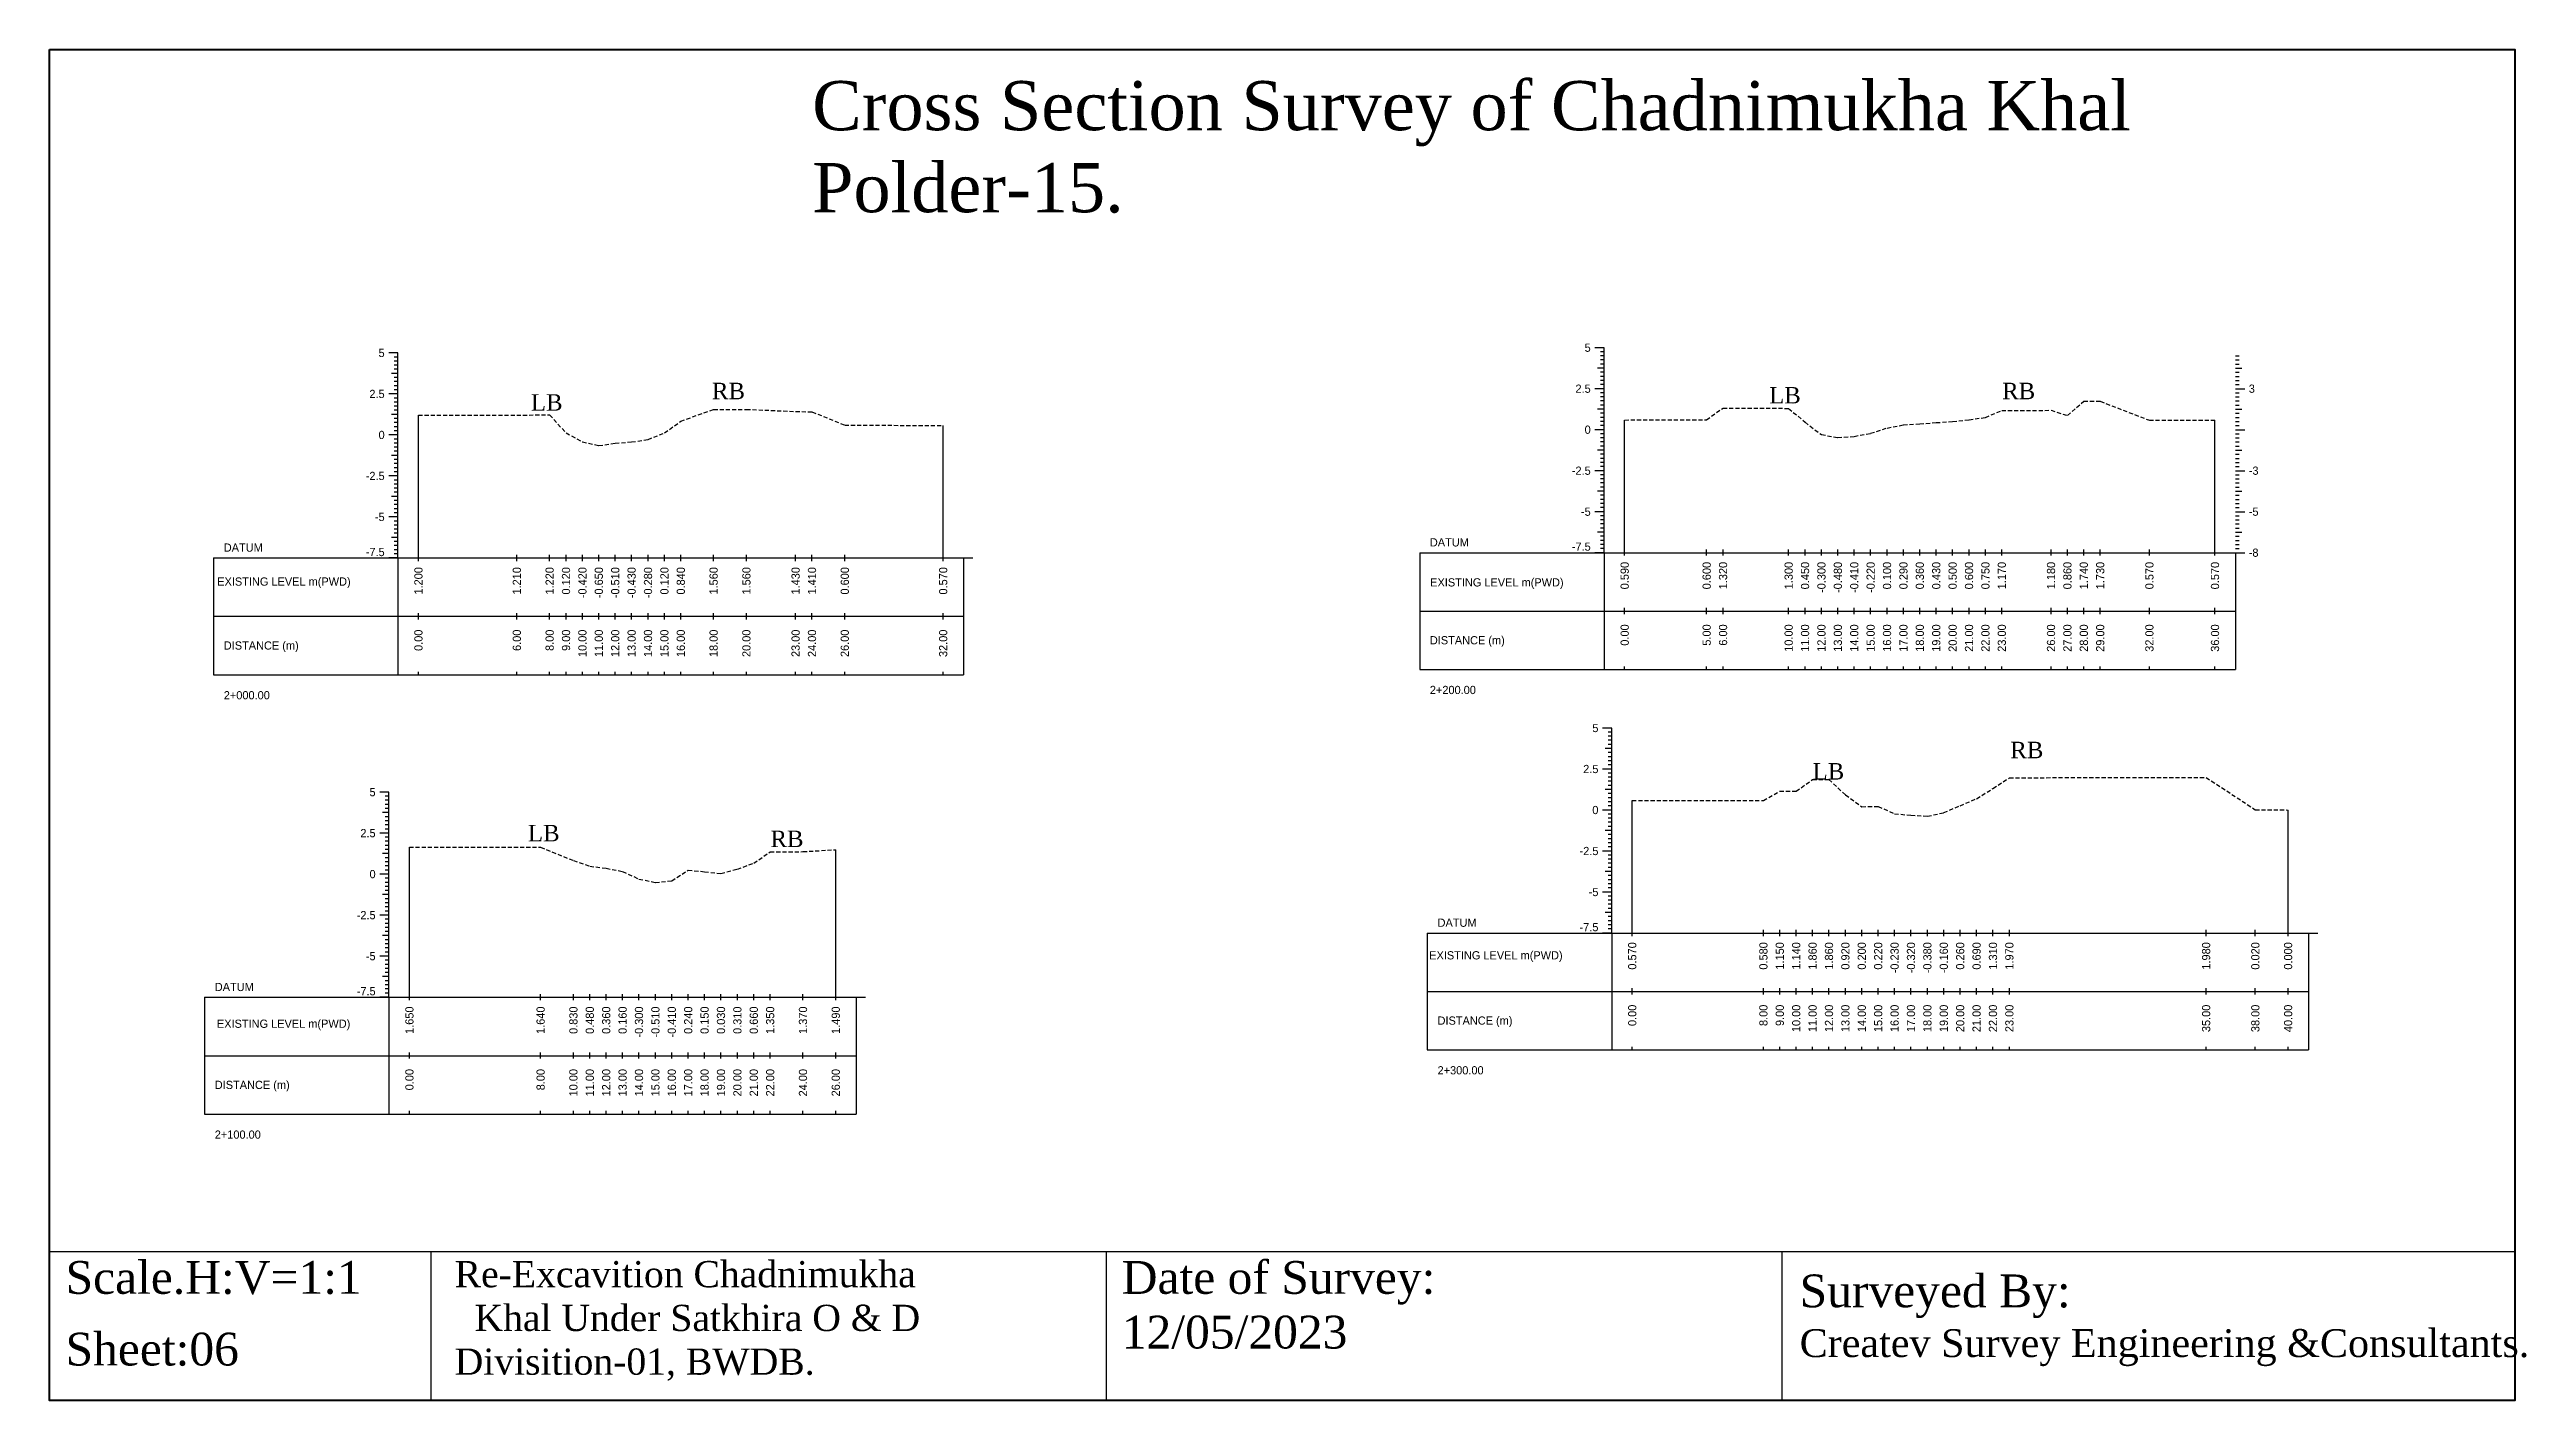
# Model space of a CAD drawing. Header units: inches. Extents: x 3247 to 4722, y -1199 to -293.
# Drawn here: x 4050.5 to 4201.6, y -934.9 to -852.6 of the extents above; entities that cross this region are included whole.
import ezdxf
from ezdxf.enums import TextEntityAlignment as Align

# ---------------------------------------------------------------- set-up
doc = ezdxf.new("R2010")
doc.units = ezdxf.units.IN
doc.header["$MEASUREMENT"] = 0
doc.linetypes.add('HIDDEN', pattern=[0.375, 0.25, -0.125])
doc.layers.add('CS_Drawing', color=7, linetype='Continuous')
doc.layers.add('GL', color=3, linetype='HIDDEN')
doc.styles.add('romans', font='romans.shx')

msp = doc.modelspace()

# ---------------------------------------------------------------- texts
at = {"attachment_point": 1, "style": 'romans'}
for s, insert, char_height, width in [('{\\fTimes New Roman|b0|i0|c0|p18;Cross Section Survey of Chadnimukha Khal Polder-15.}', (4097.04, -854.47), 3, 81.7511), ('{\\fTimes New Roman|b0|i0|c0|p18;RB}', (4090.93, -872.87), 1, 685.1065), ('{\\fTimes New Roman|b0|i0|c0|p18;RB}', (4169.61, -872.87), 1, 685.1065), ('{\\fTimes New Roman|b0|i0|c0|p18;LB}', (4079.89, -873.57), 1, 685.1065), ('{\\fTimes New Roman|b0|i0|c0|p18;LB}', (4155.4, -873.13), 1, 685.1065), ('{\\fTimes New Roman|b0|i0|c0|p18;RB}', (4170.11, -894.76), 1, 685.1065), ('{\\fTimes New Roman|b0|i0|c0|p18;LB}', (4158.05, -896.06), 1, 685.1065), ('{\\fTimes New Roman|b0|i0|c0|p18;LB}', (4079.71, -899.83), 1, 685.1065), ('{\\fTimes New Roman|b0|i0|c0|p18;RB}', (4094.5, -900.18), 1, 685.1065), ('{\\fTimes New Roman|b0|i0|c0|p18;Scale.H:V=1:1}', (4051.51, -926.42), 2, 22.2708), ('{\\fTimes New Roman|b0|i0|c0|p18;Re-Excavition Chadnimukha\\P  Khal Under Satkhira O & D    Divisition-01, BWDB.}', (4075.24, -926.42), 1.6, 38.8405), ('{\\fTimes New Roman|b0|i0|c0|p18;Date of Survey: 12/05/2023}', (4115.92, -926.42), 2, 22.2708), ('{\\fTimes New Roman|b0|i0|c0|p18;Surveyed By:                                     \\H0.85x;Createv Survey Engineering &Consultants.}', (4157.26, -927.24), 2, 45.2193), ('{\\fTimes New Roman|b0|i0|c0|p18;Sheet:06}', (4051.51, -930.79), 2, 38.8405)]:
    msp.add_mtext(s, dxfattribs=dict(at, insert=insert, char_height=char_height, width=width))
at = {"layer": 'CS_Drawing'}
for s, p in [('5', (4070.97, -871.05)), ('5', (4144.52, -870.73)), ('2.5', (4144.52, -873.23)), ('2.5', (4070.97, -873.55)), ('0', (4070.97, -876.05)), ('0', (4144.52, -875.73)), ('-2.5', (4070.97, -878.55)), ('-2.5', (4144.52, -878.23)), ('-5', (4144.52, -880.73)), ('-5', (4070.97, -881.05)), ('5', (4144.99, -893.92)), ('2.5', (4144.99, -896.42)), ('5', (4070.42, -897.83)), ('0', (4144.99, -898.92)), ('2.5', (4070.42, -900.33)), ('-2.5', (4144.99, -901.42)), ('0', (4070.42, -902.83)), ('-5', (4144.99, -903.92)), ('-2.5', (4070.42, -905.33)), ('-5', (4070.42, -907.83))]:
    msp.add_text(s, height=0.5, dxfattribs=at).set_placement(p, align=Align.MIDDLE_RIGHT)
for s, p in [('3', (4184.65, -873.23)), ('-3', (4184.65, -878.23)), ('-5', (4184.65, -880.73)), ('DATUM', (4061.16, -882.92)), ('DATUM', (4134.71, -882.6)), ('-8', (4184.65, -883.23)), ('-8', (4184.65, -883.23)), ('EXISTING LEVEL m(PWD)', (4060.76, -884.99)), ('EXISTING LEVEL m(PWD)', (4134.73, -885.04)), ('DISTANCE (m)', (4061.16, -888.89)), ('DISTANCE (m)', (4134.71, -888.57)), ('2+000.00', (4061.16, -891.92)), ('2+200.00', (4134.71, -891.6)), ('DATUM', (4135.18, -905.79)), ('EXISTING LEVEL m(PWD)', (4134.67, -907.78)), ('DATUM', (4060.61, -909.71)), ('EXISTING LEVEL m(PWD)', (4060.74, -911.95)), ('DISTANCE (m)', (4135.18, -911.76)), ('2+300.00', (4135.18, -914.79)), ('DISTANCE (m)', (4060.61, -915.68)), ('2+100.00', (4060.61, -918.71))]:
    msp.add_text(s, height=0.5, dxfattribs=at).set_placement(p, align=Align.MIDDLE_LEFT)
for p in [(4070.97, -883.44), (4144.52, -883.11), (4144.99, -906.31), (4070.42, -910.22)]:
    msp.add_text('-7.5', height=0.5, dxfattribs=at).set_placement(p, align=Align.RIGHT)
for s, p in [('1.200', (4073.03, -884.11)), ('1.210', (4079.03, -884.11)), ('1.220', (4081.03, -884.11)), ('0.120', (4082.03, -884.11)), ('-0.420', (4083.03, -884.11)), ('-0.650', (4084.03, -884.11)), ('-0.510', (4085.03, -884.11)), ('-0.430', (4086.03, -884.11)), ('-0.280', (4087.03, -884.11)), ('0.120', (4088.03, -884.11)), ('0.840', (4089.03, -884.11)), ('1.560', (4091.03, -884.11)), ('1.560', (4093.03, -884.11)), ('1.430', (4096.03, -884.11)), ('1.410', (4097.03, -884.11)), ('0.600', (4099.03, -884.11)), ('0.570', (4105.03, -884.11)), ('0.590', (4146.59, -883.79)), ('0.600', (4151.59, -883.79)), ('1.320', (4152.59, -883.79)), ('1.300', (4156.59, -883.79)), ('0.450', (4157.59, -883.79)), ('-0.300', (4158.59, -883.79)), ('-0.480', (4159.59, -883.79)), ('-0.410', (4160.59, -883.79)), ('-0.220', (4161.59, -883.79)), ('0.100', (4162.59, -883.79)), ('0.290', (4163.59, -883.79)), ('0.360', (4164.59, -883.79)), ('0.430', (4165.59, -883.79)), ('0.500', (4166.59, -883.79)), ('0.600', (4167.59, -883.79)), ('0.750', (4168.59, -883.79)), ('1.170', (4169.59, -883.79)), ('1.180', (4172.59, -883.79)), ('0.860', (4173.59, -883.79)), ('1.740', (4174.59, -883.79)), ('1.730', (4175.59, -883.79)), ('0.570', (4178.59, -883.79)), ('0.570', (4182.59, -883.79)), ('0.00', (4073.03, -887.92)), ('6.00', (4079.03, -887.92)), ('8.00', (4081.03, -887.92)), ('9.00', (4082.03, -887.92)), ('10.00', (4083.03, -887.92)), ('11.00', (4084.03, -887.92)), ('12.00', (4085.03, -887.92)), ('13.00', (4086.03, -887.92)), ('14.00', (4087.03, -887.92)), ('15.00', (4088.03, -887.92)), ('16.00', (4089.03, -887.92)), ('18.00', (4091.03, -887.92)), ('20.00', (4093.03, -887.92)), ('23.00', (4096.03, -887.92)), ('24.00', (4097.03, -887.92)), ('26.00', (4099.03, -887.92)), ('32.00', (4105.03, -887.92)), ('0.00', (4146.59, -887.6)), ('5.00', (4151.59, -887.6)), ('6.00', (4152.59, -887.6)), ('10.00', (4156.59, -887.6)), ('11.00', (4157.59, -887.6)), ('12.00', (4158.59, -887.6)), ('13.00', (4159.59, -887.6)), ('14.00', (4160.59, -887.6)), ('15.00', (4161.59, -887.6)), ('16.00', (4162.59, -887.6)), ('17.00', (4163.59, -887.6)), ('18.00', (4164.59, -887.6)), ('19.00', (4165.59, -887.6)), ('20.00', (4166.59, -887.6)), ('21.00', (4167.59, -887.6)), ('22.00', (4168.59, -887.6)), ('23.00', (4169.59, -887.6)), ('26.00', (4172.59, -887.6)), ('27.00', (4173.59, -887.6)), ('28.00', (4174.59, -887.6)), ('29.00', (4175.59, -887.6)), ('32.00', (4178.59, -887.6)), ('36.00', (4182.59, -887.6)), ('0.570', (4147.05, -906.98)), ('0.580', (4155.05, -906.98)), ('1.150', (4156.05, -906.98)), ('1.140', (4157.05, -906.98)), ('1.860', (4158.05, -906.98)), ('1.860', (4159.05, -906.98)), ('0.920', (4160.05, -906.98)), ('0.200', (4161.05, -906.98)), ('0.220', (4162.05, -906.98)), ('-0.230', (4163.05, -906.98)), ('-0.320', (4164.05, -906.98)), ('-0.380', (4165.05, -906.98)), ('-0.160', (4166.05, -906.98)), ('0.260', (4167.05, -906.98)), ('0.690', (4168.05, -906.98)), ('1.310', (4169.05, -906.98)), ('1.970', (4170.05, -906.98)), ('1.980', (4182.05, -906.98)), ('0.020', (4185.05, -906.98)), ('0.000', (4187.05, -906.98)), ('0.00', (4147.05, -910.79)), ('8.00', (4155.05, -910.79)), ('9.00', (4156.05, -910.79)), ('10.00', (4157.05, -910.79)), ('11.00', (4158.05, -910.79)), ('12.00', (4159.05, -910.79)), ('13.00', (4160.05, -910.79)), ('14.00', (4161.05, -910.79)), ('15.00', (4162.05, -910.79)), ('16.00', (4163.05, -910.79)), ('17.00', (4164.05, -910.79)), ('18.00', (4165.05, -910.79)), ('19.00', (4166.05, -910.79)), ('20.00', (4167.05, -910.79)), ('21.00', (4168.05, -910.79)), ('22.00', (4169.05, -910.79)), ('23.00', (4170.05, -910.79)), ('35.00', (4182.05, -910.79)), ('38.00', (4185.05, -910.79)), ('40.00', (4187.05, -910.79)), ('1.650', (4072.48, -910.9)), ('1.640', (4080.48, -910.9)), ('0.830', (4082.48, -910.9)), ('0.480', (4083.48, -910.9)), ('0.360', (4084.48, -910.9)), ('0.160', (4085.48, -910.9)), ('-0.300', (4086.48, -910.9)), ('-0.510', (4087.48, -910.9)), ('-0.410', (4088.48, -910.9)), ('0.240', (4089.48, -910.9)), ('0.150', (4090.48, -910.9)), ('0.030', (4091.48, -910.9)), ('0.310', (4092.48, -910.9)), ('0.660', (4093.48, -910.9)), ('1.350', (4094.48, -910.9)), ('1.370', (4096.48, -910.9)), ('1.490', (4098.48, -910.9)), ('0.00', (4072.48, -914.71)), ('8.00', (4080.48, -914.71)), ('10.00', (4082.48, -914.71)), ('11.00', (4083.48, -914.71)), ('12.00', (4084.48, -914.71)), ('13.00', (4085.48, -914.71)), ('14.00', (4086.48, -914.71)), ('15.00', (4087.48, -914.71)), ('16.00', (4088.48, -914.71)), ('17.00', (4089.48, -914.71)), ('18.00', (4090.48, -914.71)), ('19.00', (4091.48, -914.71)), ('20.00', (4092.48, -914.71)), ('21.00', (4093.48, -914.71)), ('22.00', (4094.48, -914.71)), ('24.00', (4096.48, -914.71)), ('26.00', (4098.48, -914.71))]:
    msp.add_text(s, height=0.5, rotation=90, dxfattribs=at).set_placement(p, align=Align.MIDDLE_RIGHT)

# ---------------------------------------------------------------- linework, layer by layer
at = {"color": 4, "lineweight": 40}
msp.add_lwpolyline([(4050.53, -852.55), (4200.87, -852.55), (4200.87, -934.92), (4050.53, -934.92)], close=True, dxfattribs=at)
for points in [[(4200.87, -852.55), (4200.87, -934.92)], [(4050.53, -925.84), (4200.87, -925.84)], [(4050.53, -925.84), (4050.53, -934.92)], [(4073.78, -925.84), (4073.78, -934.92)], [(4114.98, -925.84), (4114.98, -934.92)], [(4156.18, -925.84), (4156.18, -934.92)]]:
    msp.add_lwpolyline(points)
at = {"layer": 'CS_Drawing'}
for p, q in [((4071.78, -871.05), (4071.22, -871.05)), ((4071.78, -871.05), (4071.39, -871.05)), ((4071.78, -871.05), (4071.56, -871.05)), ((4071.78, -871.3), (4071.56, -871.3)), ((4071.78, -871.55), (4071.56, -871.55)), ((4071.78, -883.55), (4071.78, -871.05)), ((4145.34, -870.73), (4144.77, -870.73)), ((4145.34, -870.73), (4144.94, -870.73)), ((4145.34, -870.73), (4145.11, -870.73)), ((4145.34, -870.98), (4145.11, -870.98)), ((4145.34, -871.23), (4145.11, -871.23)), ((4145.34, -871.48), (4145.11, -871.48)), ((4145.34, -883.23), (4145.34, -870.73)), ((4183.84, -871.23), (4184.06, -871.23)), ((4183.84, -871.48), (4184.06, -871.48)), ((4071.78, -872.3), (4071.39, -872.3)), ((4071.78, -871.8), (4071.56, -871.8)), ((4071.78, -872.05), (4071.56, -872.05)), ((4071.78, -872.3), (4071.56, -872.3)), ((4071.78, -872.55), (4071.56, -872.55)), ((4071.78, -872.8), (4071.56, -872.8)), ((4071.78, -873.05), (4071.56, -873.05)), ((4145.34, -871.98), (4144.94, -871.98)), ((4145.34, -871.73), (4145.11, -871.73)), ((4145.34, -871.98), (4145.11, -871.98)), ((4145.34, -872.23), (4145.11, -872.23)), ((4145.34, -872.48), (4145.11, -872.48)), ((4145.34, -872.73), (4145.11, -872.73)), ((4145.34, -872.98), (4145.11, -872.98)), ((4183.84, -871.73), (4184.06, -871.73)), ((4183.84, -871.98), (4184.23, -871.98)), ((4183.84, -871.98), (4184.06, -871.98)), ((4183.84, -872.23), (4184.06, -872.23)), ((4183.84, -872.48), (4184.06, -872.48)), ((4183.84, -872.73), (4184.06, -872.73)), ((4183.84, -872.98), (4184.06, -872.98)), ((4071.78, -873.55), (4071.22, -873.55)), ((4071.78, -873.55), (4071.39, -873.55)), ((4071.78, -873.3), (4071.56, -873.3)), ((4071.78, -873.55), (4071.56, -873.55)), ((4071.78, -873.8), (4071.56, -873.8)), ((4071.78, -874.05), (4071.56, -874.05)), ((4071.78, -874.3), (4071.56, -874.3)), ((4071.78, -874.55), (4071.56, -874.55)), ((4145.34, -873.23), (4144.77, -873.23)), ((4145.34, -873.23), (4144.94, -873.23)), ((4145.34, -874.48), (4144.94, -874.48)), ((4145.34, -873.23), (4145.11, -873.23)), ((4145.34, -873.48), (4145.11, -873.48)), ((4145.34, -873.73), (4145.11, -873.73)), ((4145.34, -873.98), (4145.11, -873.98)), ((4145.34, -874.23), (4145.11, -874.23)), ((4145.34, -874.48), (4145.11, -874.48)), ((4183.84, -873.23), (4184.4, -873.23)), ((4183.84, -873.23), (4184.23, -873.23)), ((4183.84, -873.23), (4184.06, -873.23)), ((4183.84, -873.48), (4184.06, -873.48)), ((4183.84, -873.73), (4184.06, -873.73)), ((4183.84, -873.98), (4184.06, -873.98)), ((4183.84, -874.23), (4184.06, -874.23)), ((4183.84, -874.48), (4184.23, -874.48)), ((4183.84, -874.48), (4184.06, -874.48)), ((4071.78, -876.05), (4071.22, -876.05)), ((4071.78, -874.8), (4071.39, -874.8)), ((4071.78, -876.05), (4071.39, -876.05)), ((4071.78, -874.8), (4071.56, -874.8)), ((4071.78, -875.05), (4071.56, -875.05)), ((4071.78, -875.3), (4071.56, -875.3)), ((4071.78, -875.55), (4071.56, -875.55)), ((4071.78, -875.8), (4071.56, -875.8)), ((4071.78, -876.05), (4071.56, -876.05)), ((4073.03, -883.55), (4073.03, -874.85)), ((4105.03, -883.55), (4105.03, -875.48)), ((4145.34, -875.73), (4144.77, -875.73)), ((4145.34, -875.73), (4144.94, -875.73)), ((4145.34, -874.73), (4145.11, -874.73)), ((4145.34, -874.98), (4145.11, -874.98)), ((4145.34, -875.23), (4145.11, -875.23)), ((4145.34, -875.48), (4145.11, -875.48)), ((4145.34, -875.73), (4145.11, -875.73)), ((4145.34, -875.98), (4145.11, -875.98)), ((4146.59, -883.23), (4146.59, -875.14)), ((4182.59, -883.23), (4182.59, -875.16)), ((4183.84, -874.73), (4184.06, -874.73)), ((4183.84, -874.98), (4184.06, -874.98)), ((4183.84, -875.23), (4184.06, -875.23)), ((4183.84, -875.48), (4184.06, -875.48)), ((4183.84, -875.73), (4184.4, -875.73)), ((4183.84, -875.73), (4184.23, -875.73)), ((4183.84, -875.73), (4184.06, -875.73)), ((4183.84, -875.98), (4184.06, -875.98)), ((4071.78, -877.3), (4071.39, -877.3)), ((4071.78, -876.3), (4071.56, -876.3)), ((4071.78, -876.55), (4071.56, -876.55)), ((4071.78, -876.8), (4071.56, -876.8)), ((4071.78, -877.05), (4071.56, -877.05)), ((4071.78, -877.3), (4071.56, -877.3)), ((4071.78, -877.55), (4071.56, -877.55)), ((4145.34, -876.98), (4144.94, -876.98)), ((4145.34, -876.23), (4145.11, -876.23)), ((4145.34, -876.48), (4145.11, -876.48)), ((4145.34, -876.73), (4145.11, -876.73)), ((4145.34, -876.98), (4145.11, -876.98)), ((4145.34, -877.23), (4145.11, -877.23)), ((4145.34, -877.48), (4145.11, -877.48)), ((4183.84, -876.23), (4184.06, -876.23)), ((4183.84, -876.48), (4184.06, -876.48)), ((4183.84, -876.73), (4184.06, -876.73)), ((4183.84, -876.98), (4184.23, -876.98)), ((4183.84, -876.98), (4184.06, -876.98)), ((4183.84, -877.23), (4184.06, -877.23)), ((4183.84, -877.48), (4184.06, -877.48)), ((4071.78, -878.55), (4071.22, -878.55)), ((4071.78, -878.55), (4071.39, -878.55)), ((4071.78, -877.8), (4071.56, -877.8)), ((4071.78, -878.05), (4071.56, -878.05)), ((4071.78, -878.3), (4071.56, -878.3)), ((4071.78, -878.55), (4071.56, -878.55)), ((4071.78, -878.8), (4071.56, -878.8)), ((4071.78, -879.05), (4071.56, -879.05)), ((4145.34, -878.23), (4144.77, -878.23)), ((4145.34, -878.23), (4144.94, -878.23)), ((4145.34, -877.73), (4145.11, -877.73)), ((4145.34, -877.98), (4145.11, -877.98)), ((4145.34, -878.23), (4145.11, -878.23)), ((4145.34, -878.48), (4145.11, -878.48)), ((4145.34, -878.73), (4145.11, -878.73)), ((4145.34, -878.98), (4145.11, -878.98)), ((4183.84, -877.73), (4184.06, -877.73)), ((4183.84, -877.98), (4184.06, -877.98)), ((4183.84, -878.23), (4184.4, -878.23)), ((4183.84, -878.23), (4184.23, -878.23)), ((4183.84, -878.23), (4184.06, -878.23)), ((4183.84, -878.48), (4184.06, -878.48)), ((4183.84, -878.73), (4184.06, -878.73)), ((4183.84, -878.98), (4184.06, -878.98)), ((4071.78, -879.8), (4071.39, -879.8)), ((4071.78, -879.3), (4071.56, -879.3)), ((4071.78, -879.55), (4071.56, -879.55)), ((4071.78, -879.8), (4071.56, -879.8)), ((4071.78, -880.05), (4071.56, -880.05)), ((4071.78, -880.3), (4071.56, -880.3)), ((4071.78, -880.55), (4071.56, -880.55)), ((4145.34, -879.48), (4144.94, -879.48)), ((4145.34, -879.23), (4145.11, -879.23)), ((4145.34, -879.48), (4145.11, -879.48)), ((4145.34, -879.73), (4145.11, -879.73)), ((4145.34, -879.98), (4145.11, -879.98)), ((4145.34, -880.23), (4145.11, -880.23)), ((4145.34, -880.48), (4145.11, -880.48)), ((4183.84, -879.23), (4184.06, -879.23)), ((4183.84, -879.48), (4184.23, -879.48)), ((4183.84, -879.48), (4184.06, -879.48)), ((4183.84, -879.73), (4184.06, -879.73)), ((4183.84, -879.98), (4184.06, -879.98)), ((4183.84, -880.23), (4184.06, -880.23)), ((4183.84, -880.48), (4184.06, -880.48)), ((4071.78, -881.05), (4071.22, -881.05)), ((4071.78, -881.05), (4071.39, -881.05)), ((4071.78, -880.8), (4071.56, -880.8)), ((4071.78, -881.05), (4071.56, -881.05)), ((4071.78, -881.3), (4071.56, -881.3)), ((4071.78, -881.55), (4071.56, -881.55)), ((4071.78, -881.8), (4071.56, -881.8)), ((4071.78, -882.05), (4071.56, -882.05)), ((4145.34, -880.73), (4144.77, -880.73)), ((4145.34, -880.73), (4144.94, -880.73)), ((4145.34, -881.98), (4144.94, -881.98)), ((4145.34, -880.73), (4145.11, -880.73)), ((4145.34, -880.98), (4145.11, -880.98)), ((4145.34, -881.23), (4145.11, -881.23)), ((4145.34, -881.48), (4145.11, -881.48)), ((4145.34, -881.73), (4145.11, -881.73)), ((4145.34, -881.98), (4145.11, -881.98)), ((4183.84, -880.73), (4184.4, -880.73)), ((4183.84, -880.73), (4184.23, -880.73)), ((4183.84, -880.73), (4184.06, -880.73)), ((4183.84, -880.98), (4184.06, -880.98)), ((4183.84, -881.23), (4184.06, -881.23)), ((4183.84, -881.48), (4184.06, -881.48)), ((4183.84, -881.73), (4184.06, -881.73)), ((4183.84, -881.98), (4184.23, -881.98)), ((4183.84, -881.98), (4184.06, -881.98)), ((4060.53, -883.55), (4071.78, -883.55)), ((4060.53, -883.55), (4060.53, -890.67)), ((4071.78, -883.55), (4071.22, -883.55)), ((4071.78, -882.3), (4071.39, -882.3)), ((4071.78, -883.55), (4071.39, -883.55)), ((4071.78, -882.3), (4071.56, -882.3)), ((4071.78, -882.55), (4071.56, -882.55)), ((4071.78, -882.8), (4071.56, -882.8)), ((4071.78, -883.05), (4071.56, -883.05)), ((4071.78, -883.3), (4071.56, -883.3)), ((4071.78, -883.55), (4071.56, -883.55)), ((4071.78, -883.55), (4106.28, -883.55)), ((4071.78, -883.55), (4071.78, -890.67)), ((4073.03, -883.74), (4073.03, -883.36)), ((4079.03, -883.74), (4079.03, -883.36)), ((4081.03, -883.74), (4081.03, -883.36)), ((4082.03, -883.74), (4082.03, -883.36)), ((4083.03, -883.74), (4083.03, -883.36)), ((4084.03, -883.74), (4084.03, -883.36)), ((4085.03, -883.74), (4085.03, -883.36)), ((4086.03, -883.74), (4086.03, -883.36)), ((4087.03, -883.74), (4087.03, -883.36)), ((4088.03, -883.74), (4088.03, -883.36)), ((4089.03, -883.74), (4089.03, -883.36)), ((4091.03, -883.74), (4091.03, -883.36)), ((4093.03, -883.74), (4093.03, -883.36)), ((4096.03, -883.74), (4096.03, -883.36)), ((4097.03, -883.74), (4097.03, -883.36)), ((4099.03, -883.74), (4099.03, -883.36)), ((4105.03, -883.74), (4105.03, -883.36)), ((4106.28, -883.55), (4106.84, -883.55)), ((4106.28, -883.55), (4106.67, -883.55)), ((4106.28, -883.55), (4106.51, -883.55)), ((4106.28, -883.55), (4106.28, -890.67)), ((4134.09, -883.23), (4145.34, -883.23)), ((4134.09, -883.23), (4134.09, -890.35)), ((4145.34, -883.23), (4144.77, -883.23)), ((4145.34, -883.23), (4144.94, -883.23)), ((4145.34, -882.23), (4145.11, -882.23)), ((4145.34, -882.48), (4145.11, -882.48)), ((4145.34, -882.73), (4145.11, -882.73)), ((4145.34, -882.98), (4145.11, -882.98)), ((4145.34, -883.23), (4145.11, -883.23)), ((4145.34, -883.23), (4183.84, -883.23)), ((4145.34, -883.23), (4145.34, -890.35)), ((4146.59, -883.41), (4146.59, -883.04)), ((4151.59, -883.41), (4151.59, -883.04)), ((4152.59, -883.41), (4152.59, -883.04)), ((4156.59, -883.41), (4156.59, -883.04)), ((4157.59, -883.41), (4157.59, -883.04)), ((4158.59, -883.41), (4158.59, -883.04)), ((4159.59, -883.41), (4159.59, -883.04)), ((4160.59, -883.41), (4160.59, -883.04)), ((4161.59, -883.41), (4161.59, -883.04)), ((4162.59, -883.41), (4162.59, -883.04)), ((4163.59, -883.41), (4163.59, -883.04)), ((4164.59, -883.41), (4164.59, -883.04)), ((4165.59, -883.41), (4165.59, -883.04)), ((4166.59, -883.41), (4166.59, -883.04)), ((4167.59, -883.41), (4167.59, -883.04)), ((4168.59, -883.41), (4168.59, -883.04)), ((4169.59, -883.41), (4169.59, -883.04)), ((4172.59, -883.41), (4172.59, -883.04)), ((4173.59, -883.41), (4173.59, -883.04)), ((4174.59, -883.41), (4174.59, -883.04)), ((4175.59, -883.41), (4175.59, -883.04)), ((4178.59, -883.41), (4178.59, -883.04)), ((4182.59, -883.41), (4182.59, -883.04)), ((4183.84, -882.23), (4184.06, -882.23)), ((4183.84, -882.48), (4184.06, -882.48)), ((4183.84, -882.73), (4184.06, -882.73)), ((4183.84, -882.98), (4184.06, -882.98)), ((4183.84, -883.23), (4184.4, -883.23)), ((4183.84, -883.23), (4184.23, -883.23)), ((4183.84, -883.23), (4184.06, -883.23)), ((4183.84, -883.23), (4183.84, -890.35)), ((4146.59, -886.98), (4146.59, -886.6)), ((4151.59, -886.98), (4151.59, -886.6)), ((4152.59, -886.98), (4152.59, -886.6)), ((4156.59, -886.98), (4156.59, -886.6)), ((4157.59, -886.98), (4157.59, -886.6)), ((4158.59, -886.98), (4158.59, -886.6)), ((4159.59, -886.98), (4159.59, -886.6)), ((4160.59, -886.98), (4160.59, -886.6)), ((4161.59, -886.98), (4161.59, -886.6)), ((4162.59, -886.98), (4162.59, -886.6)), ((4163.59, -886.98), (4163.59, -886.6)), ((4164.59, -886.98), (4164.59, -886.6)), ((4165.59, -886.98), (4165.59, -886.6)), ((4166.59, -886.98), (4166.59, -886.6)), ((4167.59, -886.98), (4167.59, -886.6)), ((4168.59, -886.98), (4168.59, -886.6)), ((4169.59, -886.98), (4169.59, -886.6)), ((4172.59, -886.98), (4172.59, -886.6)), ((4173.59, -886.98), (4173.59, -886.6)), ((4174.59, -886.98), (4174.59, -886.6)), ((4175.59, -886.98), (4175.59, -886.6)), ((4178.59, -886.98), (4178.59, -886.6)), ((4182.59, -886.98), (4182.59, -886.6)), ((4060.53, -887.11), (4071.78, -887.11)), ((4071.78, -887.11), (4106.28, -887.11)), ((4071.78, -887.11), (4106.28, -887.11)), ((4073.03, -887.3), (4073.03, -886.92)), ((4079.03, -887.3), (4079.03, -886.92)), ((4081.03, -887.3), (4081.03, -886.92)), ((4082.03, -887.3), (4082.03, -886.92)), ((4083.03, -887.3), (4083.03, -886.92)), ((4084.03, -887.3), (4084.03, -886.92)), ((4085.03, -887.3), (4085.03, -886.92)), ((4086.03, -887.3), (4086.03, -886.92)), ((4087.03, -887.3), (4087.03, -886.92)), ((4088.03, -887.3), (4088.03, -886.92)), ((4089.03, -887.3), (4089.03, -886.92)), ((4091.03, -887.3), (4091.03, -886.92)), ((4093.03, -887.3), (4093.03, -886.92)), ((4096.03, -887.3), (4096.03, -886.92)), ((4097.03, -887.3), (4097.03, -886.92)), ((4099.03, -887.3), (4099.03, -886.92)), ((4105.03, -887.3), (4105.03, -886.92)), ((4134.09, -886.79), (4145.34, -886.79)), ((4145.34, -886.79), (4183.84, -886.79)), ((4145.34, -886.79), (4183.84, -886.79)), ((4060.53, -890.67), (4071.78, -890.67)), ((4071.78, -890.67), (4106.28, -890.67)), ((4073.03, -890.67), (4073.03, -890.49)), ((4079.03, -890.67), (4079.03, -890.49)), ((4081.03, -890.67), (4081.03, -890.49)), ((4082.03, -890.67), (4082.03, -890.49)), ((4083.03, -890.67), (4083.03, -890.49)), ((4084.03, -890.67), (4084.03, -890.49)), ((4085.03, -890.67), (4085.03, -890.49)), ((4086.03, -890.67), (4086.03, -890.49)), ((4087.03, -890.67), (4087.03, -890.49)), ((4088.03, -890.67), (4088.03, -890.49)), ((4089.03, -890.67), (4089.03, -890.49)), ((4091.03, -890.67), (4091.03, -890.49)), ((4093.03, -890.67), (4093.03, -890.49)), ((4096.03, -890.67), (4096.03, -890.49)), ((4097.03, -890.67), (4097.03, -890.49)), ((4099.03, -890.67), (4099.03, -890.49)), ((4105.03, -890.67), (4105.03, -890.49)), ((4134.09, -890.35), (4145.34, -890.35)), ((4145.34, -890.35), (4183.84, -890.35)), ((4146.59, -890.35), (4146.59, -890.16)), ((4151.59, -890.35), (4151.59, -890.16)), ((4152.59, -890.35), (4152.59, -890.16)), ((4156.59, -890.35), (4156.59, -890.16)), ((4157.59, -890.35), (4157.59, -890.16)), ((4158.59, -890.35), (4158.59, -890.16)), ((4159.59, -890.35), (4159.59, -890.16)), ((4160.59, -890.35), (4160.59, -890.16)), ((4161.59, -890.35), (4161.59, -890.16)), ((4162.59, -890.35), (4162.59, -890.16)), ((4163.59, -890.35), (4163.59, -890.16)), ((4164.59, -890.35), (4164.59, -890.16)), ((4165.59, -890.35), (4165.59, -890.16)), ((4166.59, -890.35), (4166.59, -890.16)), ((4167.59, -890.35), (4167.59, -890.16)), ((4168.59, -890.35), (4168.59, -890.16)), ((4169.59, -890.35), (4169.59, -890.16)), ((4172.59, -890.35), (4172.59, -890.16)), ((4173.59, -890.35), (4173.59, -890.16)), ((4174.59, -890.35), (4174.59, -890.16)), ((4175.59, -890.35), (4175.59, -890.16)), ((4178.59, -890.35), (4178.59, -890.16)), ((4182.59, -890.35), (4182.59, -890.16)), ((4145.8, -893.92), (4145.24, -893.92)), ((4145.8, -893.92), (4145.41, -893.92)), ((4145.8, -893.92), (4145.58, -893.92)), ((4145.8, -894.17), (4145.58, -894.17)), ((4145.8, -906.42), (4145.8, -893.92)), ((4145.8, -895.17), (4145.41, -895.17)), ((4145.8, -894.42), (4145.58, -894.42)), ((4145.8, -894.67), (4145.58, -894.67)), ((4145.8, -894.92), (4145.58, -894.92)), ((4145.8, -895.17), (4145.58, -895.17)), ((4145.8, -895.42), (4145.58, -895.42)), ((4145.8, -895.67), (4145.58, -895.67)), ((4145.8, -896.42), (4145.24, -896.42)), ((4145.8, -896.42), (4145.41, -896.42)), ((4145.8, -895.92), (4145.58, -895.92)), ((4145.8, -896.17), (4145.58, -896.17)), ((4145.8, -896.42), (4145.58, -896.42)), ((4145.8, -896.67), (4145.58, -896.67)), ((4145.8, -896.92), (4145.58, -896.92)), ((4145.8, -897.17), (4145.58, -897.17)), ((4071.23, -897.83), (4070.67, -897.83)), ((4071.23, -897.83), (4070.84, -897.83)), ((4071.23, -897.83), (4071.01, -897.83)), ((4071.23, -898.08), (4071.01, -898.08)), ((4071.23, -898.33), (4071.01, -898.33)), ((4071.23, -898.58), (4071.01, -898.58)), ((4071.23, -910.33), (4071.23, -897.83)), ((4145.8, -897.67), (4145.41, -897.67)), ((4145.8, -897.42), (4145.58, -897.42)), ((4145.8, -897.67), (4145.58, -897.67)), ((4145.8, -897.92), (4145.58, -897.92)), ((4145.8, -898.17), (4145.58, -898.17)), ((4145.8, -898.42), (4145.58, -898.42)), ((4145.8, -898.67), (4145.58, -898.67)), ((4147.05, -906.42), (4147.05, -898.35)), ((4071.23, -899.08), (4070.84, -899.08)), ((4071.23, -898.83), (4071.01, -898.83)), ((4071.23, -899.08), (4071.01, -899.08)), ((4071.23, -899.33), (4071.01, -899.33)), ((4071.23, -899.58), (4071.01, -899.58)), ((4071.23, -899.83), (4071.01, -899.83)), ((4071.23, -900.08), (4071.01, -900.08)), ((4145.8, -898.92), (4145.24, -898.92)), ((4145.8, -898.92), (4145.41, -898.92)), ((4145.8, -900.17), (4145.41, -900.17)), ((4145.8, -898.92), (4145.58, -898.92)), ((4145.8, -899.17), (4145.58, -899.17)), ((4145.8, -899.42), (4145.58, -899.42)), ((4145.8, -899.67), (4145.58, -899.67)), ((4145.8, -899.92), (4145.58, -899.92)), ((4145.8, -900.17), (4145.58, -900.17)), ((4187.05, -906.42), (4187.05, -898.92)), ((4071.23, -900.33), (4070.67, -900.33)), ((4071.23, -900.33), (4070.84, -900.33)), ((4071.23, -901.58), (4070.84, -901.58)), ((4071.23, -900.33), (4071.01, -900.33)), ((4071.23, -900.58), (4071.01, -900.58)), ((4071.23, -900.83), (4071.01, -900.83)), ((4071.23, -901.08), (4071.01, -901.08)), ((4071.23, -901.33), (4071.01, -901.33)), ((4071.23, -901.58), (4071.01, -901.58)), ((4072.48, -910.33), (4072.48, -901.18)), ((4098.48, -910.33), (4098.48, -901.34)), ((4145.8, -901.42), (4145.24, -901.42)), ((4145.8, -901.42), (4145.41, -901.42)), ((4145.8, -900.42), (4145.58, -900.42)), ((4145.8, -900.67), (4145.58, -900.67)), ((4145.8, -900.92), (4145.58, -900.92)), ((4145.8, -901.17), (4145.58, -901.17)), ((4145.8, -901.42), (4145.58, -901.42)), ((4145.8, -901.67), (4145.58, -901.67)), ((4071.23, -902.83), (4070.67, -902.83)), ((4071.23, -902.83), (4070.84, -902.83)), ((4071.23, -901.83), (4071.01, -901.83)), ((4071.23, -902.08), (4071.01, -902.08)), ((4071.23, -902.33), (4071.01, -902.33)), ((4071.23, -902.58), (4071.01, -902.58)), ((4071.23, -902.83), (4071.01, -902.83)), ((4071.23, -903.08), (4071.01, -903.08)), ((4145.8, -902.67), (4145.41, -902.67)), ((4145.8, -901.92), (4145.58, -901.92)), ((4145.8, -902.17), (4145.58, -902.17)), ((4145.8, -902.42), (4145.58, -902.42)), ((4145.8, -902.67), (4145.58, -902.67)), ((4145.8, -902.92), (4145.58, -902.92)), ((4145.8, -903.17), (4145.58, -903.17)), ((4071.23, -904.08), (4070.84, -904.08)), ((4071.23, -903.33), (4071.01, -903.33)), ((4071.23, -903.58), (4071.01, -903.58)), ((4071.23, -903.83), (4071.01, -903.83)), ((4071.23, -904.08), (4071.01, -904.08)), ((4071.23, -904.33), (4071.01, -904.33)), ((4071.23, -904.58), (4071.01, -904.58)), ((4145.8, -903.92), (4145.24, -903.92)), ((4145.8, -903.92), (4145.41, -903.92)), ((4145.8, -903.42), (4145.58, -903.42)), ((4145.8, -903.67), (4145.58, -903.67)), ((4145.8, -903.92), (4145.58, -903.92)), ((4145.8, -904.17), (4145.58, -904.17)), ((4145.8, -904.42), (4145.58, -904.42)), ((4145.8, -904.67), (4145.58, -904.67)), ((4071.23, -905.33), (4070.67, -905.33)), ((4071.23, -905.33), (4070.84, -905.33)), ((4071.23, -904.83), (4071.01, -904.83)), ((4071.23, -905.08), (4071.01, -905.08)), ((4071.23, -905.33), (4071.01, -905.33)), ((4071.23, -905.58), (4071.01, -905.58)), ((4071.23, -905.83), (4071.01, -905.83)), ((4071.23, -906.08), (4071.01, -906.08)), ((4145.8, -905.17), (4145.41, -905.17)), ((4145.8, -904.92), (4145.58, -904.92)), ((4145.8, -905.17), (4145.58, -905.17)), ((4145.8, -905.42), (4145.58, -905.42)), ((4145.8, -905.67), (4145.58, -905.67)), ((4145.8, -905.92), (4145.58, -905.92)), ((4145.8, -906.17), (4145.58, -906.17)), ((4147.05, -906.61), (4147.05, -906.23)), ((4155.05, -906.61), (4155.05, -906.23)), ((4156.05, -906.61), (4156.05, -906.23)), ((4157.05, -906.61), (4157.05, -906.23)), ((4158.05, -906.61), (4158.05, -906.23)), ((4159.05, -906.61), (4159.05, -906.23)), ((4160.05, -906.61), (4160.05, -906.23)), ((4161.05, -906.61), (4161.05, -906.23)), ((4162.05, -906.61), (4162.05, -906.23)), ((4163.05, -906.61), (4163.05, -906.23)), ((4164.05, -906.61), (4164.05, -906.23)), ((4165.05, -906.61), (4165.05, -906.23)), ((4166.05, -906.61), (4166.05, -906.23)), ((4167.05, -906.61), (4167.05, -906.23)), ((4168.05, -906.61), (4168.05, -906.23)), ((4169.05, -906.61), (4169.05, -906.23)), ((4170.05, -906.61), (4170.05, -906.23)), ((4182.05, -906.61), (4182.05, -906.23)), ((4185.05, -906.61), (4185.05, -906.23)), ((4187.05, -906.61), (4187.05, -906.23)), ((4071.23, -906.58), (4070.84, -906.58)), ((4071.23, -906.33), (4071.01, -906.33)), ((4071.23, -906.58), (4071.01, -906.58)), ((4071.23, -906.83), (4071.01, -906.83)), ((4071.23, -907.08), (4071.01, -907.08)), ((4071.23, -907.33), (4071.01, -907.33)), ((4071.23, -907.58), (4071.01, -907.58)), ((4134.55, -906.42), (4145.8, -906.42)), ((4134.55, -906.42), (4134.55, -913.54)), ((4145.8, -906.42), (4145.24, -906.42)), ((4145.8, -906.42), (4145.41, -906.42)), ((4145.8, -906.42), (4145.58, -906.42)), ((4145.8, -906.42), (4188.3, -906.42)), ((4145.8, -906.42), (4145.8, -913.54)), ((4188.3, -906.42), (4188.87, -906.42)), ((4188.3, -906.42), (4188.7, -906.42)), ((4188.3, -906.42), (4188.53, -906.42)), ((4188.3, -906.42), (4188.3, -913.54)), ((4071.23, -907.83), (4070.67, -907.83)), ((4071.23, -907.83), (4070.84, -907.83)), ((4071.23, -909.08), (4070.84, -909.08)), ((4071.23, -907.83), (4071.01, -907.83)), ((4071.23, -908.08), (4071.01, -908.08)), ((4071.23, -908.33), (4071.01, -908.33)), ((4071.23, -908.58), (4071.01, -908.58)), ((4071.23, -908.83), (4071.01, -908.83)), ((4071.23, -909.08), (4071.01, -909.08)), ((4059.98, -910.33), (4071.23, -910.33)), ((4059.98, -910.33), (4059.98, -917.46)), ((4071.23, -910.33), (4070.67, -910.33)), ((4071.23, -910.33), (4070.84, -910.33)), ((4071.23, -909.33), (4071.01, -909.33)), ((4071.23, -909.58), (4071.01, -909.58)), ((4071.23, -909.83), (4071.01, -909.83)), ((4071.23, -910.08), (4071.01, -910.08)), ((4071.23, -910.33), (4071.01, -910.33)), ((4071.23, -910.33), (4099.73, -910.33)), ((4071.23, -910.33), (4071.23, -917.46)), ((4072.48, -910.52), (4072.48, -910.15)), ((4080.48, -910.52), (4080.48, -910.15)), ((4082.48, -910.52), (4082.48, -910.15)), ((4083.48, -910.52), (4083.48, -910.15)), ((4084.48, -910.52), (4084.48, -910.15)), ((4085.48, -910.52), (4085.48, -910.15)), ((4086.48, -910.52), (4086.48, -910.15)), ((4087.48, -910.52), (4087.48, -910.15)), ((4088.48, -910.52), (4088.48, -910.15)), ((4089.48, -910.52), (4089.48, -910.15)), ((4090.48, -910.52), (4090.48, -910.15)), ((4091.48, -910.52), (4091.48, -910.15)), ((4092.48, -910.52), (4092.48, -910.15)), ((4093.48, -910.52), (4093.48, -910.15)), ((4094.48, -910.52), (4094.48, -910.15)), ((4096.48, -910.52), (4096.48, -910.15)), ((4098.48, -910.52), (4098.48, -910.15)), ((4099.73, -910.33), (4100.3, -910.33)), ((4099.73, -910.33), (4100.13, -910.33)), ((4099.73, -910.33), (4099.96, -910.33)), ((4099.73, -910.33), (4099.73, -917.46)), ((4134.55, -909.98), (4145.8, -909.98)), ((4145.8, -909.98), (4188.3, -909.98)), ((4145.8, -909.98), (4188.3, -909.98)), ((4147.05, -910.17), (4147.05, -909.79)), ((4155.05, -910.17), (4155.05, -909.79)), ((4156.05, -910.17), (4156.05, -909.79)), ((4157.05, -910.17), (4157.05, -909.79)), ((4158.05, -910.17), (4158.05, -909.79)), ((4159.05, -910.17), (4159.05, -909.79)), ((4160.05, -910.17), (4160.05, -909.79)), ((4161.05, -910.17), (4161.05, -909.79)), ((4162.05, -910.17), (4162.05, -909.79)), ((4163.05, -910.17), (4163.05, -909.79)), ((4164.05, -910.17), (4164.05, -909.79)), ((4165.05, -910.17), (4165.05, -909.79)), ((4166.05, -910.17), (4166.05, -909.79)), ((4167.05, -910.17), (4167.05, -909.79)), ((4168.05, -910.17), (4168.05, -909.79)), ((4169.05, -910.17), (4169.05, -909.79)), ((4170.05, -910.17), (4170.05, -909.79)), ((4182.05, -910.17), (4182.05, -909.79)), ((4185.05, -910.17), (4185.05, -909.79)), ((4187.05, -910.17), (4187.05, -909.79)), ((4072.48, -914.08), (4072.48, -913.71)), ((4080.48, -914.08), (4080.48, -913.71)), ((4082.48, -914.08), (4082.48, -913.71)), ((4083.48, -914.08), (4083.48, -913.71)), ((4084.48, -914.08), (4084.48, -913.71)), ((4085.48, -914.08), (4085.48, -913.71)), ((4086.48, -914.08), (4086.48, -913.71)), ((4087.48, -914.08), (4087.48, -913.71)), ((4088.48, -914.08), (4088.48, -913.71)), ((4089.48, -914.08), (4089.48, -913.71)), ((4090.48, -914.08), (4090.48, -913.71)), ((4091.48, -914.08), (4091.48, -913.71)), ((4092.48, -914.08), (4092.48, -913.71)), ((4093.48, -914.08), (4093.48, -913.71)), ((4094.48, -914.08), (4094.48, -913.71)), ((4096.48, -914.08), (4096.48, -913.71)), ((4098.48, -914.08), (4098.48, -913.71)), ((4134.55, -913.54), (4145.8, -913.54)), ((4145.8, -913.54), (4188.3, -913.54)), ((4147.05, -913.54), (4147.05, -913.36)), ((4155.05, -913.54), (4155.05, -913.36)), ((4156.05, -913.54), (4156.05, -913.36)), ((4157.05, -913.54), (4157.05, -913.36)), ((4158.05, -913.54), (4158.05, -913.36)), ((4159.05, -913.54), (4159.05, -913.36)), ((4160.05, -913.54), (4160.05, -913.36)), ((4161.05, -913.54), (4161.05, -913.36)), ((4162.05, -913.54), (4162.05, -913.36)), ((4163.05, -913.54), (4163.05, -913.36)), ((4164.05, -913.54), (4164.05, -913.36)), ((4165.05, -913.54), (4165.05, -913.36)), ((4166.05, -913.54), (4166.05, -913.36)), ((4167.05, -913.54), (4167.05, -913.36)), ((4168.05, -913.54), (4168.05, -913.36)), ((4169.05, -913.54), (4169.05, -913.36)), ((4170.05, -913.54), (4170.05, -913.36)), ((4182.05, -913.54), (4182.05, -913.36)), ((4185.05, -913.54), (4185.05, -913.36)), ((4187.05, -913.54), (4187.05, -913.36)), ((4059.98, -913.9), (4071.23, -913.9)), ((4071.23, -913.9), (4099.73, -913.9)), ((4071.23, -913.9), (4099.73, -913.9)), ((4059.98, -917.46), (4071.23, -917.46)), ((4071.23, -917.46), (4099.73, -917.46)), ((4072.48, -917.46), (4072.48, -917.27)), ((4080.48, -917.46), (4080.48, -917.27)), ((4082.48, -917.46), (4082.48, -917.27)), ((4083.48, -917.46), (4083.48, -917.27)), ((4084.48, -917.46), (4084.48, -917.27)), ((4085.48, -917.46), (4085.48, -917.27)), ((4086.48, -917.46), (4086.48, -917.27)), ((4087.48, -917.46), (4087.48, -917.27)), ((4088.48, -917.46), (4088.48, -917.27)), ((4089.48, -917.46), (4089.48, -917.27)), ((4090.48, -917.46), (4090.48, -917.27)), ((4091.48, -917.46), (4091.48, -917.27)), ((4092.48, -917.46), (4092.48, -917.27)), ((4093.48, -917.46), (4093.48, -917.27)), ((4094.48, -917.46), (4094.48, -917.27)), ((4096.48, -917.46), (4096.48, -917.27)), ((4098.48, -917.46), (4098.48, -917.27))]:
    msp.add_line(p, q, dxfattribs=at)
at = {"layer": 'GL'}
for points in [[(4073.03, -874.85), (4079.03, -874.84), (4081.03, -874.83), (4082.03, -875.93), (4083.03, -876.47), (4084.03, -876.7), (4085.03, -876.56), (4086.03, -876.48), (4087.03, -876.33), (4088.03, -875.93), (4089.03, -875.21), (4091.03, -874.49), (4093.03, -874.49), (4096.03, -874.62), (4097.03, -874.64), (4099.03, -875.45), (4105.03, -875.48)], [(4146.59, -875.14), (4151.59, -875.13), (4152.59, -874.41), (4156.59, -874.43), (4157.59, -875.28), (4158.59, -876.03), (4159.59, -876.21), (4160.59, -876.14), (4161.59, -875.95), (4162.59, -875.63), (4163.59, -875.44), (4164.59, -875.37), (4165.59, -875.3), (4166.59, -875.23), (4167.59, -875.13), (4168.59, -874.98), (4169.59, -874.56), (4172.59, -874.55), (4173.59, -874.87), (4174.59, -873.99), (4175.59, -874), (4178.59, -875.16), (4182.59, -875.16)], [(4147.05, -898.35), (4155.05, -898.34), (4156.05, -897.77), (4157.05, -897.78), (4158.05, -897.06), (4159.05, -897.06), (4160.05, -898), (4161.05, -898.72), (4162.05, -898.7), (4163.05, -899.15), (4164.05, -899.24), (4165.05, -899.3), (4166.05, -899.08), (4167.05, -898.66), (4168.05, -898.23), (4169.05, -897.61), (4170.05, -896.95), (4182.05, -896.94), (4185.05, -898.9), (4187.05, -898.92)], [(4072.48, -901.18), (4080.48, -901.19), (4082.48, -902), (4083.48, -902.35), (4084.48, -902.47), (4085.48, -902.67), (4086.48, -903.13), (4087.48, -903.34), (4088.48, -903.24), (4089.48, -902.59), (4090.48, -902.68), (4091.48, -902.8), (4092.48, -902.52), (4093.48, -902.17), (4094.48, -901.48), (4096.48, -901.46), (4098.48, -901.34)]]:
    msp.add_lwpolyline(points, dxfattribs=at)

msp.set_redraw_order([(e.dxf.handle, doc.entitydb.next_handle()) for e in msp.query("TEXT MTEXT ATTDEF DIMENSION ARC_DIMENSION")])  # texts and dimensions are drawn at this point

doc.saveas('drawing.dxf')
